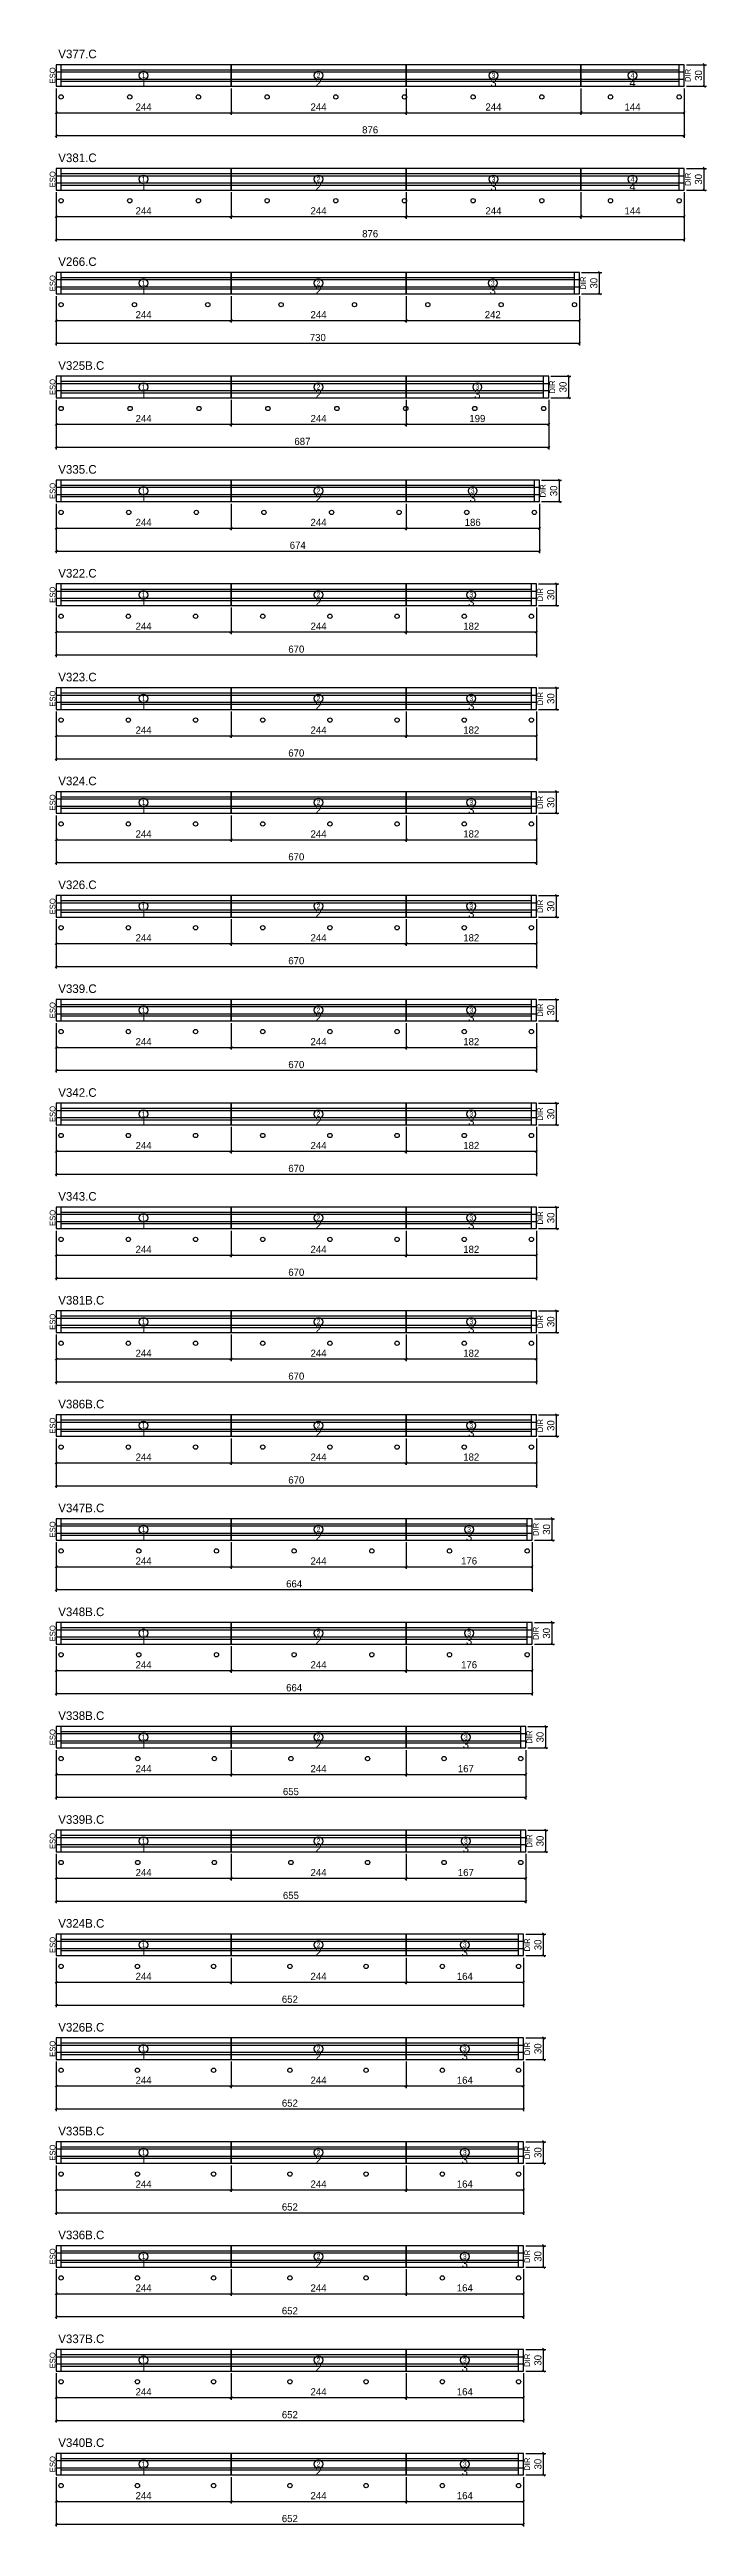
# Model space of a CAD drawing. Extents: x -13000 to 3070, y -11621 to 1250.
# Drawn here: x -9 to 907, y -4472 to -1014 of the extents above; entities that cross this region are included whole.
import ezdxf
from ezdxf.enums import TextEntityAlignment as Align

# ---------------------------------------------------------------- set-up
doc = ezdxf.new("R2010")
doc.units = 0
for name, color, linetype in [('5', 5, 'Continuous'), ('COTA', 241, 'Continuous'), ('Escoras', 224, 'Continuous'), ('NOMENCLATURA', 7, 'Continuous'), ('Painéis', 200, 'Continuous'), ('SARR_2.2x7', 40, 'Continuous')]:
    doc.layers.add(name, color=color, linetype=linetype)
doc.dimstyles.new('PAINEL', dxfattribs={"dimtxt": 10, "dimasz": 3, "dimexe": 3, "dimexo": 3, "dimgap": 3, "dimtad": 1, "dimblk": 'OBLIQUE', "dimblk1": 'OBLIQUE', "dimcen": 2.5, "dimclrd": 4, "dimclre": 4, "dimclrt": 240, "dimazin": 3, "dimtfac": 1, "dimtmove": 0, "dimatfit": 3})

msp = doc.modelspace()

# ---------------------------------------------------------------- texts
at = {"layer": '5'}
for s, p in [('ESQ', (-5, -1050)), ('DIR', (881, -1050)), ('ESQ', (-5, -1195)), ('DIR', (881, -1195)), ('ESQ', (-5, -1340)), ('DIR', (735, -1340)), ('ESQ', (-5, -1485)), ('DIR', (692, -1485)), ('ESQ', (-5, -1630)), ('DIR', (679, -1630)), ('ESQ', (-5, -1775)), ('DIR', (675, -1775)), ('ESQ', (-5, -1920)), ('DIR', (675, -1920)), ('ESQ', (-5, -2065)), ('DIR', (675, -2065)), ('ESQ', (-5, -2210)), ('DIR', (675, -2210)), ('ESQ', (-5, -2355)), ('DIR', (675, -2355)), ('ESQ', (-5, -2500)), ('DIR', (675, -2500)), ('ESQ', (-5, -2645)), ('DIR', (675, -2645)), ('ESQ', (-5, -2790)), ('DIR', (675, -2790)), ('ESQ', (-5, -2935)), ('DIR', (675, -2935)), ('ESQ', (-5, -3080)), ('DIR', (669, -3080)), ('ESQ', (-5, -3225)), ('DIR', (669, -3225)), ('ESQ', (-5, -3370)), ('DIR', (660, -3370)), ('ESQ', (-5, -3515)), ('DIR', (660, -3515)), ('ESQ', (-5, -3660)), ('DIR', (657, -3660)), ('ESQ', (-5, -3805)), ('DIR', (657, -3805)), ('ESQ', (-5, -3950)), ('DIR', (657, -3950)), ('ESQ', (-5, -4095)), ('DIR', (657, -4095)), ('ESQ', (-5, -4240)), ('DIR', (657, -4240)), ('ESQ', (-5, -4385)), ('DIR', (657, -4385))]:
    msp.add_text(s, height=8, rotation=90, dxfattribs=at).set_placement(p, align=Align.MIDDLE_CENTER)
for s, p in [('1', (122, -1060)), ('2', (366, -1060)), ('3', (610, -1060)), ('4', (804, -1060)), ('1', (122, -1205)), ('2', (366, -1205)), ('3', (610, -1205)), ('4', (804, -1205)), ('1', (122, -1350)), ('2', (366, -1350)), ('3', (609, -1350)), ('1', (122, -1495)), ('2', (366, -1495)), ('3', (587.5, -1495)), ('1', (122, -1640)), ('2', (366, -1640)), ('3', (581, -1640)), ('1', (122, -1785)), ('2', (366, -1785)), ('3', (579, -1785)), ('1', (122, -1930)), ('2', (366, -1930)), ('3', (579, -1930)), ('1', (122, -2075)), ('2', (366, -2075)), ('3', (579, -2075)), ('1', (122, -2220)), ('2', (366, -2220)), ('3', (579, -2220)), ('1', (122, -2365)), ('2', (366, -2365)), ('3', (579, -2365)), ('1', (122, -2510)), ('2', (366, -2510)), ('3', (579, -2510)), ('1', (122, -2655)), ('2', (366, -2655)), ('3', (579, -2655)), ('1', (122, -2800)), ('2', (366, -2800)), ('3', (579, -2800)), ('1', (122, -2945)), ('2', (366, -2945)), ('3', (579, -2945)), ('1', (122, -3090)), ('2', (366, -3090)), ('3', (576, -3090)), ('1', (122, -3235)), ('2', (366, -3235)), ('3', (576, -3235)), ('1', (122, -3380)), ('2', (366, -3380)), ('3', (571.5, -3380)), ('1', (122, -3525)), ('2', (366, -3525)), ('3', (571.5, -3525)), ('1', (122, -3670)), ('2', (366, -3670)), ('3', (570, -3670)), ('1', (122, -3815)), ('2', (366, -3815)), ('3', (570, -3815)), ('1', (122, -3960)), ('2', (366, -3960)), ('3', (570, -3960)), ('1', (122, -4105)), ('2', (366, -4105)), ('3', (570, -4105)), ('1', (122, -4250)), ('2', (366, -4250)), ('3', (570, -4250)), ('1', (122, -4395)), ('2', (366, -4395)), ('3', (570, -4395))]:
    msp.add_text(s, height=12, dxfattribs=at).set_placement(p, align=Align.MIDDLE_CENTER)
at = {"layer": 'NOMENCLATURA'}
for s, p in [('V377.C', (3, -1026)), ('V381.C', (3, -1171)), ('V266.C', (3, -1316)), ('V325B.C', (3, -1461)), ('V335.C', (3, -1606)), ('V322.C', (3, -1751)), ('V323.C', (3, -1896)), ('V324.C', (3, -2041)), ('V326.C', (3, -2186)), ('V339.C', (3, -2331)), ('V342.C', (3, -2476)), ('V343.C', (3, -2621)), ('V381B.C', (3, -2766)), ('V386B.C', (3, -2911)), ('V347B.C', (3, -3056)), ('V348B.C', (3, -3201)), ('V338B.C', (3, -3346)), ('V339B.C', (3, -3491)), ('V324B.C', (3, -3636)), ('V326B.C', (3, -3781)), ('V335B.C', (3, -3926)), ('V336B.C', (3, -4071)), ('V337B.C', (3, -4216)), ('V340B.C', (3, -4361))]:
    msp.add_text(s, height=12, dxfattribs=at).set_placement(p)

# ---------------------------------------------------------------- blocks, each defined once
blk = doc.blocks.new('nf1')
blk.add_circle((0, 0), 6)
blk.add_text('1', height=7).set_placement((0, 0), align=Align.MIDDLE_CENTER)
blk = doc.blocks.new('nf2')
blk.add_circle((0, 0), 6)
blk.add_text('2', height=7).set_placement((0, 0), align=Align.MIDDLE_CENTER)
blk = doc.blocks.new('nf3')
blk.add_circle((0, 0), 6)
blk.add_text('3', height=7).set_placement((0, 0), align=Align.MIDDLE_CENTER)
blk = doc.blocks.new('_OBLIQUE')
at = {"color": 0, "linetype": 'BYBLOCK'}
blk.add_line((-0.5, -0.5), (0.5, 0.5), dxfattribs=at)
blk = doc.blocks.new('nf4')
blk.add_circle((0, 0), 6)
blk.add_text('4', height=7).set_placement((0, 0), align=Align.MIDDLE_CENTER)

# ---------------------------------------------------------------- dimensions: what is measured, and where the dimension line sits
at = {"layer": 'COTA'}
for base, p1, p2 in [((904, -1065), (876, -1065), (876, -1035)), ((904, -1210), (876, -1210), (876, -1180)), ((758, -1355), (730, -1355), (730, -1325)), ((715, -1500), (687, -1500), (687, -1470)), ((702, -1645), (674, -1645), (674, -1615)), ((698, -1790), (670, -1790), (670, -1760)), ((698, -1935), (670, -1935), (670, -1905)), ((698, -2080), (670, -2080), (670, -2050)), ((698, -2225), (670, -2225), (670, -2195)), ((698, -2370), (670, -2370), (670, -2340)), ((698, -2515), (670, -2515), (670, -2485)), ((698, -2660), (670, -2660), (670, -2630)), ((698, -2805), (670, -2805), (670, -2775)), ((698, -2950), (670, -2950), (670, -2920)), ((692, -3095), (664, -3095), (664, -3065)), ((692, -3240), (664, -3240), (664, -3210)), ((683, -3385), (655, -3385), (655, -3355)), ((683, -3530), (655, -3530), (655, -3500)), ((680, -3675), (652, -3675), (652, -3645)), ((680, -3820), (652, -3820), (652, -3790)), ((680, -3965), (652, -3965), (652, -3935)), ((680, -4110), (652, -4110), (652, -4080)), ((680, -4255), (652, -4255), (652, -4225)), ((680, -4400), (652, -4400), (652, -4370))]:
    msp.add_linear_dim(base=base, p1=p1, p2=p2, angle=90, dimstyle='PAINEL', dxfattribs=at).render()
for base, p1, p2 in [((0, -1102), (0, -1065), (244, -1065)), ((0, -1134), (0, -1065), (876, -1065)), ((244, -1102), (244, -1065), (488, -1065)), ((488, -1102), (488, -1065), (732, -1065)), ((732, -1102), (732, -1065), (876, -1065)), ((0, -1247), (0, -1210), (244, -1210)), ((0, -1279), (0, -1210), (876, -1210)), ((244, -1247), (244, -1210), (488, -1210)), ((488, -1247), (488, -1210), (732, -1210)), ((732, -1247), (732, -1210), (876, -1210)), ((0, -1392), (0, -1355), (244, -1355)), ((0, -1424), (0, -1355), (730, -1355)), ((244, -1392), (244, -1355), (488, -1355)), ((488, -1392), (488, -1355), (730, -1355)), ((0, -1537), (0, -1500), (244, -1500)), ((0, -1569), (0, -1500), (687, -1500)), ((244, -1537), (244, -1500), (488, -1500)), ((488, -1537), (488, -1500), (687, -1500)), ((0, -1682), (0, -1645), (244, -1645)), ((0, -1714), (0, -1645), (674, -1645)), ((244, -1682), (244, -1645), (488, -1645)), ((488, -1682), (488, -1645), (674, -1645)), ((0, -1827), (0, -1790), (244, -1790)), ((0, -1859), (0, -1790), (670, -1790)), ((244, -1827), (244, -1790), (488, -1790)), ((488, -1827), (488, -1790), (670, -1790)), ((0, -1972), (0, -1935), (244, -1935)), ((0, -2004), (0, -1935), (670, -1935)), ((244, -1972), (244, -1935), (488, -1935)), ((488, -1972), (488, -1935), (670, -1935)), ((0, -2117), (0, -2080), (244, -2080)), ((0, -2149), (0, -2080), (670, -2080)), ((244, -2117), (244, -2080), (488, -2080)), ((488, -2117), (488, -2080), (670, -2080)), ((0, -2262), (0, -2225), (244, -2225)), ((0, -2294), (0, -2225), (670, -2225)), ((244, -2262), (244, -2225), (488, -2225)), ((488, -2262), (488, -2225), (670, -2225)), ((0, -2407), (0, -2370), (244, -2370)), ((0, -2439), (0, -2370), (670, -2370)), ((244, -2407), (244, -2370), (488, -2370)), ((488, -2407), (488, -2370), (670, -2370)), ((0, -2552), (0, -2515), (244, -2515)), ((0, -2584), (0, -2515), (670, -2515)), ((244, -2552), (244, -2515), (488, -2515)), ((488, -2552), (488, -2515), (670, -2515)), ((0, -2697), (0, -2660), (244, -2660)), ((0, -2729), (0, -2660), (670, -2660)), ((244, -2697), (244, -2660), (488, -2660)), ((488, -2697), (488, -2660), (670, -2660)), ((0, -2842), (0, -2805), (244, -2805)), ((0, -2874), (0, -2805), (670, -2805)), ((244, -2842), (244, -2805), (488, -2805)), ((488, -2842), (488, -2805), (670, -2805)), ((0, -2987), (0, -2950), (244, -2950)), ((0, -3019), (0, -2950), (670, -2950)), ((244, -2987), (244, -2950), (488, -2950)), ((488, -2987), (488, -2950), (670, -2950)), ((0, -3132), (0, -3095), (244, -3095)), ((0, -3164), (0, -3095), (664, -3095)), ((244, -3132), (244, -3095), (488, -3095)), ((488, -3132), (488, -3095), (664, -3095)), ((0, -3277), (0, -3240), (244, -3240)), ((0, -3309), (0, -3240), (664, -3240)), ((244, -3277), (244, -3240), (488, -3240)), ((488, -3277), (488, -3240), (664, -3240)), ((0, -3422), (0, -3385), (244, -3385)), ((0, -3454), (0, -3385), (655, -3385)), ((244, -3422), (244, -3385), (488, -3385)), ((488, -3422), (488, -3385), (655, -3385)), ((0, -3567), (0, -3530), (244, -3530)), ((0, -3599), (0, -3530), (655, -3530)), ((244, -3567), (244, -3530), (488, -3530)), ((488, -3567), (488, -3530), (655, -3530)), ((0, -3712), (0, -3675), (244, -3675)), ((0, -3744), (0, -3675), (652, -3675)), ((244, -3712), (244, -3675), (488, -3675)), ((488, -3712), (488, -3675), (652, -3675)), ((0, -3857), (0, -3820), (244, -3820)), ((0, -3889), (0, -3820), (652, -3820)), ((244, -3857), (244, -3820), (488, -3820)), ((488, -3857), (488, -3820), (652, -3820)), ((0, -4002), (0, -3965), (244, -3965)), ((0, -4034), (0, -3965), (652, -3965)), ((244, -4002), (244, -3965), (488, -3965)), ((488, -4002), (488, -3965), (652, -3965)), ((0, -4147), (0, -4110), (244, -4110)), ((0, -4179), (0, -4110), (652, -4110)), ((244, -4147), (244, -4110), (488, -4110)), ((488, -4147), (488, -4110), (652, -4110)), ((0, -4292), (0, -4255), (244, -4255)), ((0, -4324), (0, -4255), (652, -4255)), ((244, -4292), (244, -4255), (488, -4255)), ((488, -4292), (488, -4255), (652, -4255)), ((0, -4437), (0, -4400), (244, -4400)), ((0, -4469), (0, -4400), (652, -4400)), ((244, -4437), (244, -4400), (488, -4400)), ((488, -4437), (488, -4400), (652, -4400))]:
    msp.add_linear_dim(base=base, p1=p1, p2=p2, dimstyle='PAINEL', dxfattribs=at).render()

# ---------------------------------------------------------------- linework, layer by layer
at = {"layer": 'Escoras'}
for centre in [(7, -1080), (102.778, -1080), (198.556, -1080), (294.333, -1080), (390.111, -1080), (485.889, -1080), (581.667, -1080), (677.444, -1080), (773.222, -1080), (869, -1080), (7, -1225), (102.778, -1225), (198.556, -1225), (294.333, -1225), (390.111, -1225), (485.889, -1225), (581.667, -1225), (677.444, -1225), (773.222, -1225), (869, -1225), (7, -1370), (109.286, -1370), (211.571, -1370), (313.857, -1370), (416.143, -1370), (518.429, -1370), (620.714, -1370), (723, -1370), (7, -1515), (103.143, -1515), (199.286, -1515), (295.429, -1515), (391.571, -1515), (487.714, -1515), (583.857, -1515), (680, -1515), (7, -1660), (101.286, -1660), (195.571, -1660), (289.857, -1660), (384.143, -1660), (478.429, -1660), (572.714, -1660), (667, -1660), (7, -1805), (100.714, -1805), (194.429, -1805), (288.143, -1805), (381.857, -1805), (475.571, -1805), (569.286, -1805), (663, -1805), (7, -1950), (100.714, -1950), (194.429, -1950), (288.143, -1950), (381.857, -1950), (475.571, -1950), (569.286, -1950), (663, -1950), (7, -2095), (100.714, -2095), (194.429, -2095), (288.143, -2095), (381.857, -2095), (475.571, -2095), (569.286, -2095), (663, -2095), (7, -2240), (100.714, -2240), (194.429, -2240), (288.143, -2240), (381.857, -2240), (475.571, -2240), (569.286, -2240), (663, -2240), (7, -2385), (100.714, -2385), (194.429, -2385), (288.143, -2385), (381.857, -2385), (475.571, -2385), (569.286, -2385), (663, -2385), (7, -2530), (100.714, -2530), (194.429, -2530), (288.143, -2530), (381.857, -2530), (475.571, -2530), (569.286, -2530), (663, -2530), (7, -2675), (100.714, -2675), (194.429, -2675), (288.143, -2675), (381.857, -2675), (475.571, -2675), (569.286, -2675), (663, -2675), (7, -2820), (100.714, -2820), (194.429, -2820), (288.143, -2820), (381.857, -2820), (475.571, -2820), (569.286, -2820), (663, -2820), (7, -2965), (100.714, -2965), (194.429, -2965), (288.143, -2965), (381.857, -2965), (475.571, -2965), (569.286, -2965), (663, -2965), (7, -3110), (115.333, -3110), (223.667, -3110), (332, -3110), (440.333, -3110), (548.667, -3110), (657, -3110), (7, -3255), (115.333, -3255), (223.667, -3255), (332, -3255), (440.333, -3255), (548.667, -3255), (657, -3255), (7, -3400), (113.833, -3400), (220.667, -3400), (327.5, -3400), (434.333, -3400), (541.167, -3400), (648, -3400), (7, -3545), (113.833, -3545), (220.667, -3545), (327.5, -3545), (434.333, -3545), (541.167, -3545), (648, -3545), (7, -3690), (113.333, -3690), (219.667, -3690), (326, -3690), (432.333, -3690), (538.667, -3690), (645, -3690), (7, -3835), (113.333, -3835), (219.667, -3835), (326, -3835), (432.333, -3835), (538.667, -3835), (645, -3835), (7, -3980), (113.333, -3980), (219.667, -3980), (326, -3980), (432.333, -3980), (538.667, -3980), (645, -3980), (7, -4125), (113.333, -4125), (219.667, -4125), (326, -4125), (432.333, -4125), (538.667, -4125), (645, -4125), (7, -4270), (113.333, -4270), (219.667, -4270), (326, -4270), (432.333, -4270), (538.667, -4270), (645, -4270), (7, -4415), (113.333, -4415), (219.667, -4415), (326, -4415), (432.333, -4415), (538.667, -4415), (645, -4415)]:
    msp.add_circle(centre, 3, dxfattribs=at)
at = {"layer": 'Painéis'}
for p, q in [((244, -1065), (244, -1035)), ((488, -1065), (488, -1035)), ((732, -1065), (732, -1035)), ((0, -1045), (244, -1045)), ((0, -1055), (244, -1055)), ((244, -1045), (488, -1045)), ((244, -1055), (488, -1055)), ((488, -1045), (732, -1045)), ((488, -1055), (732, -1055)), ((732, -1045), (876, -1045)), ((732, -1055), (876, -1055)), ((0, -1190), (244, -1190)), ((0, -1200), (244, -1200)), ((244, -1210), (244, -1180)), ((244, -1190), (488, -1190)), ((244, -1200), (488, -1200)), ((488, -1210), (488, -1180)), ((488, -1190), (732, -1190)), ((488, -1200), (732, -1200)), ((732, -1210), (732, -1180)), ((732, -1190), (876, -1190)), ((732, -1200), (876, -1200)), ((0, -1335), (244, -1335)), ((0, -1345), (244, -1345)), ((244, -1355), (244, -1325)), ((244, -1335), (488, -1335)), ((244, -1345), (488, -1345)), ((488, -1355), (488, -1325)), ((488, -1335), (730, -1335)), ((488, -1345), (730, -1345)), ((0, -1480), (244, -1480)), ((244, -1500), (244, -1470)), ((244, -1480), (488, -1480)), ((488, -1500), (488, -1470)), ((488, -1480), (687, -1480)), ((0, -1490), (244, -1490)), ((244, -1490), (488, -1490)), ((488, -1490), (687, -1490)), ((0, -1625), (244, -1625)), ((244, -1645), (244, -1615)), ((244, -1625), (488, -1625)), ((488, -1645), (488, -1615)), ((488, -1625), (674, -1625)), ((0, -1635), (244, -1635)), ((244, -1635), (488, -1635)), ((488, -1635), (674, -1635)), ((244, -1790), (244, -1760)), ((488, -1790), (488, -1760)), ((0, -1770), (244, -1770)), ((0, -1780), (244, -1780)), ((244, -1770), (488, -1770)), ((244, -1780), (488, -1780)), ((488, -1770), (670, -1770)), ((488, -1780), (670, -1780)), ((0, -1915), (244, -1915)), ((0, -1925), (244, -1925)), ((244, -1935), (244, -1905)), ((244, -1915), (488, -1915)), ((244, -1925), (488, -1925)), ((488, -1935), (488, -1905)), ((488, -1915), (670, -1915)), ((488, -1925), (670, -1925)), ((0, -2060), (244, -2060)), ((0, -2070), (244, -2070)), ((244, -2080), (244, -2050)), ((244, -2060), (488, -2060)), ((244, -2070), (488, -2070)), ((488, -2080), (488, -2050)), ((488, -2060), (670, -2060)), ((488, -2070), (670, -2070)), ((0, -2205), (244, -2205)), ((244, -2225), (244, -2195)), ((244, -2205), (488, -2205)), ((488, -2225), (488, -2195)), ((488, -2205), (670, -2205)), ((0, -2215), (244, -2215)), ((244, -2215), (488, -2215)), ((488, -2215), (670, -2215)), ((0, -2350), (244, -2350)), ((244, -2370), (244, -2340)), ((244, -2350), (488, -2350)), ((488, -2370), (488, -2340)), ((488, -2350), (670, -2350)), ((0, -2360), (244, -2360)), ((244, -2360), (488, -2360)), ((488, -2360), (670, -2360)), ((244, -2515), (244, -2485)), ((488, -2515), (488, -2485)), ((0, -2495), (244, -2495)), ((0, -2505), (244, -2505)), ((244, -2495), (488, -2495)), ((244, -2505), (488, -2505)), ((488, -2495), (670, -2495)), ((488, -2505), (670, -2505)), ((0, -2640), (244, -2640)), ((0, -2650), (244, -2650)), ((244, -2660), (244, -2630)), ((244, -2640), (488, -2640)), ((244, -2650), (488, -2650)), ((488, -2660), (488, -2630)), ((488, -2640), (670, -2640)), ((488, -2650), (670, -2650)), ((0, -2785), (244, -2785)), ((0, -2795), (244, -2795)), ((244, -2805), (244, -2775)), ((244, -2785), (488, -2785)), ((244, -2795), (488, -2795)), ((488, -2805), (488, -2775)), ((488, -2785), (670, -2785)), ((488, -2795), (670, -2795)), ((0, -2930), (244, -2930)), ((244, -2950), (244, -2920)), ((244, -2930), (488, -2930)), ((488, -2950), (488, -2920)), ((488, -2930), (670, -2930)), ((0, -2940), (244, -2940)), ((244, -2940), (488, -2940)), ((488, -2940), (670, -2940)), ((0, -3075), (244, -3075)), ((244, -3095), (244, -3065)), ((244, -3075), (488, -3075)), ((488, -3095), (488, -3065)), ((488, -3075), (664, -3075)), ((0, -3085), (244, -3085)), ((244, -3085), (488, -3085)), ((488, -3085), (664, -3085)), ((244, -3240), (244, -3210)), ((488, -3240), (488, -3210)), ((0, -3220), (244, -3220)), ((0, -3230), (244, -3230)), ((244, -3220), (488, -3220)), ((244, -3230), (488, -3230)), ((488, -3220), (664, -3220)), ((488, -3230), (664, -3230)), ((0, -3365), (244, -3365)), ((0, -3375), (244, -3375)), ((244, -3385), (244, -3355)), ((244, -3365), (488, -3365)), ((244, -3375), (488, -3375)), ((488, -3385), (488, -3355)), ((488, -3365), (655, -3365)), ((488, -3375), (655, -3375)), ((0, -3510), (244, -3510)), ((0, -3520), (244, -3520)), ((244, -3530), (244, -3500)), ((244, -3510), (488, -3510)), ((244, -3520), (488, -3520)), ((488, -3530), (488, -3500)), ((488, -3510), (655, -3510)), ((488, -3520), (655, -3520)), ((0, -3655), (244, -3655)), ((0, -3665), (244, -3665)), ((244, -3675), (244, -3645)), ((244, -3655), (488, -3655)), ((244, -3665), (488, -3665)), ((488, -3675), (488, -3645)), ((488, -3655), (652, -3655)), ((488, -3665), (652, -3665)), ((0, -3800), (244, -3800)), ((244, -3820), (244, -3790)), ((244, -3800), (488, -3800)), ((488, -3820), (488, -3790)), ((488, -3800), (652, -3800)), ((0, -3810), (244, -3810)), ((244, -3810), (488, -3810)), ((488, -3810), (652, -3810)), ((244, -3965), (244, -3935)), ((488, -3965), (488, -3935)), ((0, -3945), (244, -3945)), ((0, -3955), (244, -3955)), ((244, -3945), (488, -3945)), ((244, -3955), (488, -3955)), ((488, -3945), (652, -3945)), ((488, -3955), (652, -3955)), ((244, -4110), (244, -4080)), ((488, -4110), (488, -4080)), ((0, -4090), (244, -4090)), ((0, -4100), (244, -4100)), ((244, -4090), (488, -4090)), ((244, -4100), (488, -4100)), ((488, -4090), (652, -4090)), ((488, -4100), (652, -4100)), ((0, -4235), (244, -4235)), ((0, -4245), (244, -4245)), ((244, -4255), (244, -4225)), ((244, -4235), (488, -4235)), ((244, -4245), (488, -4245)), ((488, -4255), (488, -4225)), ((488, -4235), (652, -4235)), ((488, -4245), (652, -4245)), ((0, -4380), (244, -4380)), ((0, -4390), (244, -4390)), ((244, -4400), (244, -4370)), ((244, -4380), (488, -4380)), ((244, -4390), (488, -4390)), ((488, -4400), (488, -4370)), ((488, -4380), (652, -4380)), ((488, -4390), (652, -4390))]:
    msp.add_line(p, q, dxfattribs=at)
for points in [[(0, -1065), (244, -1065), (244, -1035), (0, -1035)], [(244, -1065), (488, -1065), (488, -1035), (244, -1035)], [(488, -1065), (732, -1065), (732, -1035), (488, -1035)], [(732, -1065), (876, -1065), (876, -1035), (732, -1035)], [(0, -1210), (244, -1210), (244, -1180), (0, -1180)], [(244, -1210), (488, -1210), (488, -1180), (244, -1180)], [(488, -1210), (732, -1210), (732, -1180), (488, -1180)], [(732, -1210), (876, -1210), (876, -1180), (732, -1180)], [(0, -1355), (244, -1355), (244, -1325), (0, -1325)], [(244, -1355), (488, -1355), (488, -1325), (244, -1325)], [(488, -1355), (730, -1355), (730, -1325), (488, -1325)], [(0, -1500), (244, -1500), (244, -1470), (0, -1470)], [(244, -1500), (488, -1500), (488, -1470), (244, -1470)], [(488, -1500), (687, -1500), (687, -1470), (488, -1470)], [(0, -1645), (244, -1645), (244, -1615), (0, -1615)], [(244, -1645), (488, -1645), (488, -1615), (244, -1615)], [(488, -1645), (674, -1645), (674, -1615), (488, -1615)], [(0, -1790), (244, -1790), (244, -1760), (0, -1760)], [(244, -1790), (488, -1790), (488, -1760), (244, -1760)], [(488, -1790), (670, -1790), (670, -1760), (488, -1760)], [(0, -1935), (244, -1935), (244, -1905), (0, -1905)], [(244, -1935), (488, -1935), (488, -1905), (244, -1905)], [(488, -1935), (670, -1935), (670, -1905), (488, -1905)], [(0, -2080), (244, -2080), (244, -2050), (0, -2050)], [(244, -2080), (488, -2080), (488, -2050), (244, -2050)], [(488, -2080), (670, -2080), (670, -2050), (488, -2050)], [(0, -2225), (244, -2225), (244, -2195), (0, -2195)], [(244, -2225), (488, -2225), (488, -2195), (244, -2195)], [(488, -2225), (670, -2225), (670, -2195), (488, -2195)], [(0, -2370), (244, -2370), (244, -2340), (0, -2340)], [(244, -2370), (488, -2370), (488, -2340), (244, -2340)], [(488, -2370), (670, -2370), (670, -2340), (488, -2340)], [(0, -2515), (244, -2515), (244, -2485), (0, -2485)], [(244, -2515), (488, -2515), (488, -2485), (244, -2485)], [(488, -2515), (670, -2515), (670, -2485), (488, -2485)], [(0, -2660), (244, -2660), (244, -2630), (0, -2630)], [(244, -2660), (488, -2660), (488, -2630), (244, -2630)], [(488, -2660), (670, -2660), (670, -2630), (488, -2630)], [(0, -2805), (244, -2805), (244, -2775), (0, -2775)], [(244, -2805), (488, -2805), (488, -2775), (244, -2775)], [(488, -2805), (670, -2805), (670, -2775), (488, -2775)], [(0, -2950), (244, -2950), (244, -2920), (0, -2920)], [(244, -2950), (488, -2950), (488, -2920), (244, -2920)], [(488, -2950), (670, -2950), (670, -2920), (488, -2920)], [(0, -3095), (244, -3095), (244, -3065), (0, -3065)], [(244, -3095), (488, -3095), (488, -3065), (244, -3065)], [(488, -3095), (664, -3095), (664, -3065), (488, -3065)], [(0, -3240), (244, -3240), (244, -3210), (0, -3210)], [(244, -3240), (488, -3240), (488, -3210), (244, -3210)], [(488, -3240), (664, -3240), (664, -3210), (488, -3210)], [(0, -3385), (244, -3385), (244, -3355), (0, -3355)], [(244, -3385), (488, -3385), (488, -3355), (244, -3355)], [(488, -3385), (655, -3385), (655, -3355), (488, -3355)], [(0, -3530), (244, -3530), (244, -3500), (0, -3500)], [(244, -3530), (488, -3530), (488, -3500), (244, -3500)], [(488, -3530), (655, -3530), (655, -3500), (488, -3500)], [(0, -3675), (244, -3675), (244, -3645), (0, -3645)], [(244, -3675), (488, -3675), (488, -3645), (244, -3645)], [(488, -3675), (652, -3675), (652, -3645), (488, -3645)], [(0, -3820), (244, -3820), (244, -3790), (0, -3790)], [(244, -3820), (488, -3820), (488, -3790), (244, -3790)], [(488, -3820), (652, -3820), (652, -3790), (488, -3790)], [(0, -3965), (244, -3965), (244, -3935), (0, -3935)], [(244, -3965), (488, -3965), (488, -3935), (244, -3935)], [(488, -3965), (652, -3965), (652, -3935), (488, -3935)], [(0, -4110), (244, -4110), (244, -4080), (0, -4080)], [(244, -4110), (488, -4110), (488, -4080), (244, -4080)], [(488, -4110), (652, -4110), (652, -4080), (488, -4080)], [(0, -4255), (244, -4255), (244, -4225), (0, -4225)], [(244, -4255), (488, -4255), (488, -4225), (244, -4225)], [(488, -4255), (652, -4255), (652, -4225), (488, -4225)], [(0, -4400), (244, -4400), (244, -4370), (0, -4370)], [(244, -4400), (488, -4400), (488, -4370), (244, -4370)], [(488, -4400), (652, -4400), (652, -4370), (488, -4370)]]:
    msp.add_lwpolyline(points, close=True, dxfattribs=at)
at = {"layer": 'SARR_2.2x7'}
for p, q in [((7, -1065), (7, -1035)), ((869, -1065), (869, -1035)), ((7, -1042), (244, -1042)), ((7, -1058), (244, -1058)), ((244, -1042), (488, -1042)), ((244, -1058), (488, -1058)), ((488, -1042), (732, -1042)), ((488, -1058), (732, -1058)), ((732, -1042), (869, -1042)), ((732, -1058), (869, -1058)), ((7, -1210), (7, -1180)), ((7, -1187), (244, -1187)), ((7, -1203), (244, -1203)), ((244, -1187), (488, -1187)), ((244, -1203), (488, -1203)), ((488, -1187), (732, -1187)), ((488, -1203), (732, -1203)), ((732, -1187), (869, -1187)), ((732, -1203), (869, -1203)), ((869, -1210), (869, -1180)), ((7, -1355), (7, -1325)), ((7, -1332), (244, -1332)), ((7, -1348), (244, -1348)), ((244, -1332), (488, -1332)), ((244, -1348), (488, -1348)), ((488, -1332), (723, -1332)), ((488, -1348), (723, -1348)), ((723, -1355), (723, -1325)), ((7, -1500), (7, -1470)), ((7, -1477), (244, -1477)), ((244, -1477), (488, -1477)), ((488, -1477), (680, -1477)), ((680, -1500), (680, -1470)), ((7, -1493), (244, -1493)), ((244, -1493), (488, -1493)), ((488, -1493), (680, -1493)), ((7, -1645), (7, -1615)), ((7, -1622), (244, -1622)), ((244, -1622), (488, -1622)), ((488, -1622), (667, -1622)), ((667, -1645), (667, -1615)), ((7, -1638), (244, -1638)), ((244, -1638), (488, -1638)), ((488, -1638), (667, -1638)), ((7, -1790), (7, -1760)), ((663, -1790), (663, -1760)), ((7, -1767), (244, -1767)), ((7, -1783), (244, -1783)), ((244, -1767), (488, -1767)), ((244, -1783), (488, -1783)), ((488, -1767), (663, -1767)), ((488, -1783), (663, -1783)), ((7, -1935), (7, -1905)), ((7, -1912), (244, -1912)), ((7, -1928), (244, -1928)), ((244, -1912), (488, -1912)), ((244, -1928), (488, -1928)), ((488, -1912), (663, -1912)), ((488, -1928), (663, -1928)), ((663, -1935), (663, -1905)), ((7, -2080), (7, -2050)), ((7, -2057), (244, -2057)), ((7, -2073), (244, -2073)), ((244, -2057), (488, -2057)), ((244, -2073), (488, -2073)), ((488, -2057), (663, -2057)), ((488, -2073), (663, -2073)), ((663, -2080), (663, -2050)), ((7, -2225), (7, -2195)), ((7, -2202), (244, -2202)), ((244, -2202), (488, -2202)), ((488, -2202), (663, -2202)), ((663, -2225), (663, -2195)), ((7, -2218), (244, -2218)), ((244, -2218), (488, -2218)), ((488, -2218), (663, -2218)), ((7, -2370), (7, -2340)), ((7, -2347), (244, -2347)), ((244, -2347), (488, -2347)), ((488, -2347), (663, -2347)), ((663, -2370), (663, -2340)), ((7, -2363), (244, -2363)), ((244, -2363), (488, -2363)), ((488, -2363), (663, -2363)), ((7, -2515), (7, -2485)), ((663, -2515), (663, -2485)), ((7, -2492), (244, -2492)), ((7, -2508), (244, -2508)), ((244, -2492), (488, -2492)), ((244, -2508), (488, -2508)), ((488, -2492), (663, -2492)), ((488, -2508), (663, -2508)), ((7, -2660), (7, -2630)), ((7, -2637), (244, -2637)), ((7, -2653), (244, -2653)), ((244, -2637), (488, -2637)), ((244, -2653), (488, -2653)), ((488, -2637), (663, -2637)), ((488, -2653), (663, -2653)), ((663, -2660), (663, -2630)), ((7, -2805), (7, -2775)), ((7, -2782), (244, -2782)), ((7, -2798), (244, -2798)), ((244, -2782), (488, -2782)), ((244, -2798), (488, -2798)), ((488, -2782), (663, -2782)), ((488, -2798), (663, -2798)), ((663, -2805), (663, -2775)), ((7, -2950), (7, -2920)), ((7, -2927), (244, -2927)), ((244, -2927), (488, -2927)), ((488, -2927), (663, -2927)), ((663, -2950), (663, -2920)), ((7, -2943), (244, -2943)), ((244, -2943), (488, -2943)), ((488, -2943), (663, -2943)), ((7, -3095), (7, -3065)), ((7, -3072), (244, -3072)), ((244, -3072), (488, -3072)), ((488, -3072), (657, -3072)), ((657, -3095), (657, -3065)), ((7, -3088), (244, -3088)), ((244, -3088), (488, -3088)), ((488, -3088), (657, -3088)), ((7, -3240), (7, -3210)), ((657, -3240), (657, -3210)), ((7, -3217), (244, -3217)), ((7, -3233), (244, -3233)), ((244, -3217), (488, -3217)), ((244, -3233), (488, -3233)), ((488, -3217), (657, -3217)), ((488, -3233), (657, -3233)), ((7, -3385), (7, -3355)), ((7, -3362), (244, -3362)), ((7, -3378), (244, -3378)), ((244, -3362), (488, -3362)), ((244, -3378), (488, -3378)), ((488, -3362), (648, -3362)), ((488, -3378), (648, -3378)), ((648, -3385), (648, -3355)), ((7, -3530), (7, -3500)), ((7, -3507), (244, -3507)), ((7, -3523), (244, -3523)), ((244, -3507), (488, -3507)), ((244, -3523), (488, -3523)), ((488, -3507), (648, -3507)), ((488, -3523), (648, -3523)), ((648, -3530), (648, -3500)), ((7, -3675), (7, -3645)), ((7, -3652), (244, -3652)), ((244, -3652), (488, -3652)), ((488, -3652), (645, -3652)), ((645, -3675), (645, -3645)), ((7, -3668), (244, -3668)), ((244, -3668), (488, -3668)), ((488, -3668), (645, -3668)), ((7, -3820), (7, -3790)), ((7, -3797), (244, -3797)), ((244, -3797), (488, -3797)), ((488, -3797), (645, -3797)), ((645, -3820), (645, -3790)), ((7, -3813), (244, -3813)), ((244, -3813), (488, -3813)), ((488, -3813), (645, -3813)), ((7, -3965), (7, -3935)), ((7, -3942), (244, -3942)), ((244, -3942), (488, -3942)), ((488, -3942), (645, -3942)), ((645, -3965), (645, -3935)), ((7, -3958), (244, -3958)), ((244, -3958), (488, -3958)), ((488, -3958), (645, -3958)), ((7, -4110), (7, -4080)), ((645, -4110), (645, -4080)), ((7, -4087), (244, -4087)), ((7, -4103), (244, -4103)), ((244, -4087), (488, -4087)), ((244, -4103), (488, -4103)), ((488, -4087), (645, -4087)), ((488, -4103), (645, -4103)), ((7, -4255), (7, -4225)), ((7, -4232), (244, -4232)), ((7, -4248), (244, -4248)), ((244, -4232), (488, -4232)), ((244, -4248), (488, -4248)), ((488, -4232), (645, -4232)), ((488, -4248), (645, -4248)), ((645, -4255), (645, -4225)), ((7, -4400), (7, -4370)), ((7, -4377), (244, -4377)), ((244, -4377), (488, -4377)), ((488, -4377), (645, -4377)), ((645, -4400), (645, -4370)), ((7, -4393), (244, -4393)), ((244, -4393), (488, -4393)), ((488, -4393), (645, -4393))]:
    msp.add_line(p, q, dxfattribs=at)

# ---------------------------------------------------------------- block references
at = {"layer": 'COTA'}
for name, p in [('nf1', (122, -1050)), ('nf2', (366, -1050)), ('nf3', (610, -1050)), ('nf4', (804, -1050)), ('nf1', (122, -1195)), ('nf2', (366, -1195)), ('nf3', (610, -1195)), ('nf4', (804, -1195)), ('nf1', (122, -1340)), ('nf2', (366, -1340)), ('nf3', (609, -1340)), ('nf1', (122, -1485)), ('nf2', (366, -1485)), ('nf3', (587.5, -1485)), ('nf1', (122, -1630)), ('nf2', (366, -1630)), ('nf3', (581, -1630)), ('nf1', (122, -1775)), ('nf2', (366, -1775)), ('nf3', (579, -1775)), ('nf1', (122, -1920)), ('nf2', (366, -1920)), ('nf3', (579, -1920)), ('nf1', (122, -2065)), ('nf2', (366, -2065)), ('nf3', (579, -2065)), ('nf1', (122, -2210)), ('nf2', (366, -2210)), ('nf3', (579, -2210)), ('nf1', (122, -2355)), ('nf2', (366, -2355)), ('nf3', (579, -2355)), ('nf1', (122, -2500)), ('nf2', (366, -2500)), ('nf3', (579, -2500)), ('nf1', (122, -2645)), ('nf2', (366, -2645)), ('nf3', (579, -2645)), ('nf1', (122, -2790)), ('nf2', (366, -2790)), ('nf3', (579, -2790)), ('nf1', (122, -2935)), ('nf2', (366, -2935)), ('nf3', (579, -2935)), ('nf1', (122, -3080)), ('nf2', (366, -3080)), ('nf3', (576, -3080)), ('nf1', (122, -3225)), ('nf2', (366, -3225)), ('nf3', (576, -3225)), ('nf1', (122, -3370)), ('nf2', (366, -3370)), ('nf3', (571.5, -3370)), ('nf1', (122, -3515)), ('nf2', (366, -3515)), ('nf3', (571.5, -3515)), ('nf1', (122, -3660)), ('nf2', (366, -3660)), ('nf3', (570, -3660)), ('nf1', (122, -3805)), ('nf2', (366, -3805)), ('nf3', (570, -3805)), ('nf1', (122, -3950)), ('nf2', (366, -3950)), ('nf3', (570, -3950)), ('nf1', (122, -4095)), ('nf2', (366, -4095)), ('nf3', (570, -4095)), ('nf1', (122, -4240)), ('nf2', (366, -4240)), ('nf3', (570, -4240)), ('nf1', (122, -4385)), ('nf2', (366, -4385)), ('nf3', (570, -4385))]:
    msp.add_blockref(name, p, dxfattribs=at)

msp.set_redraw_order([(e.dxf.handle, doc.entitydb.next_handle()) for e in msp.query("TEXT MTEXT ATTDEF DIMENSION ARC_DIMENSION")])  # texts and dimensions are drawn at this point

doc.saveas('drawing.dxf')
